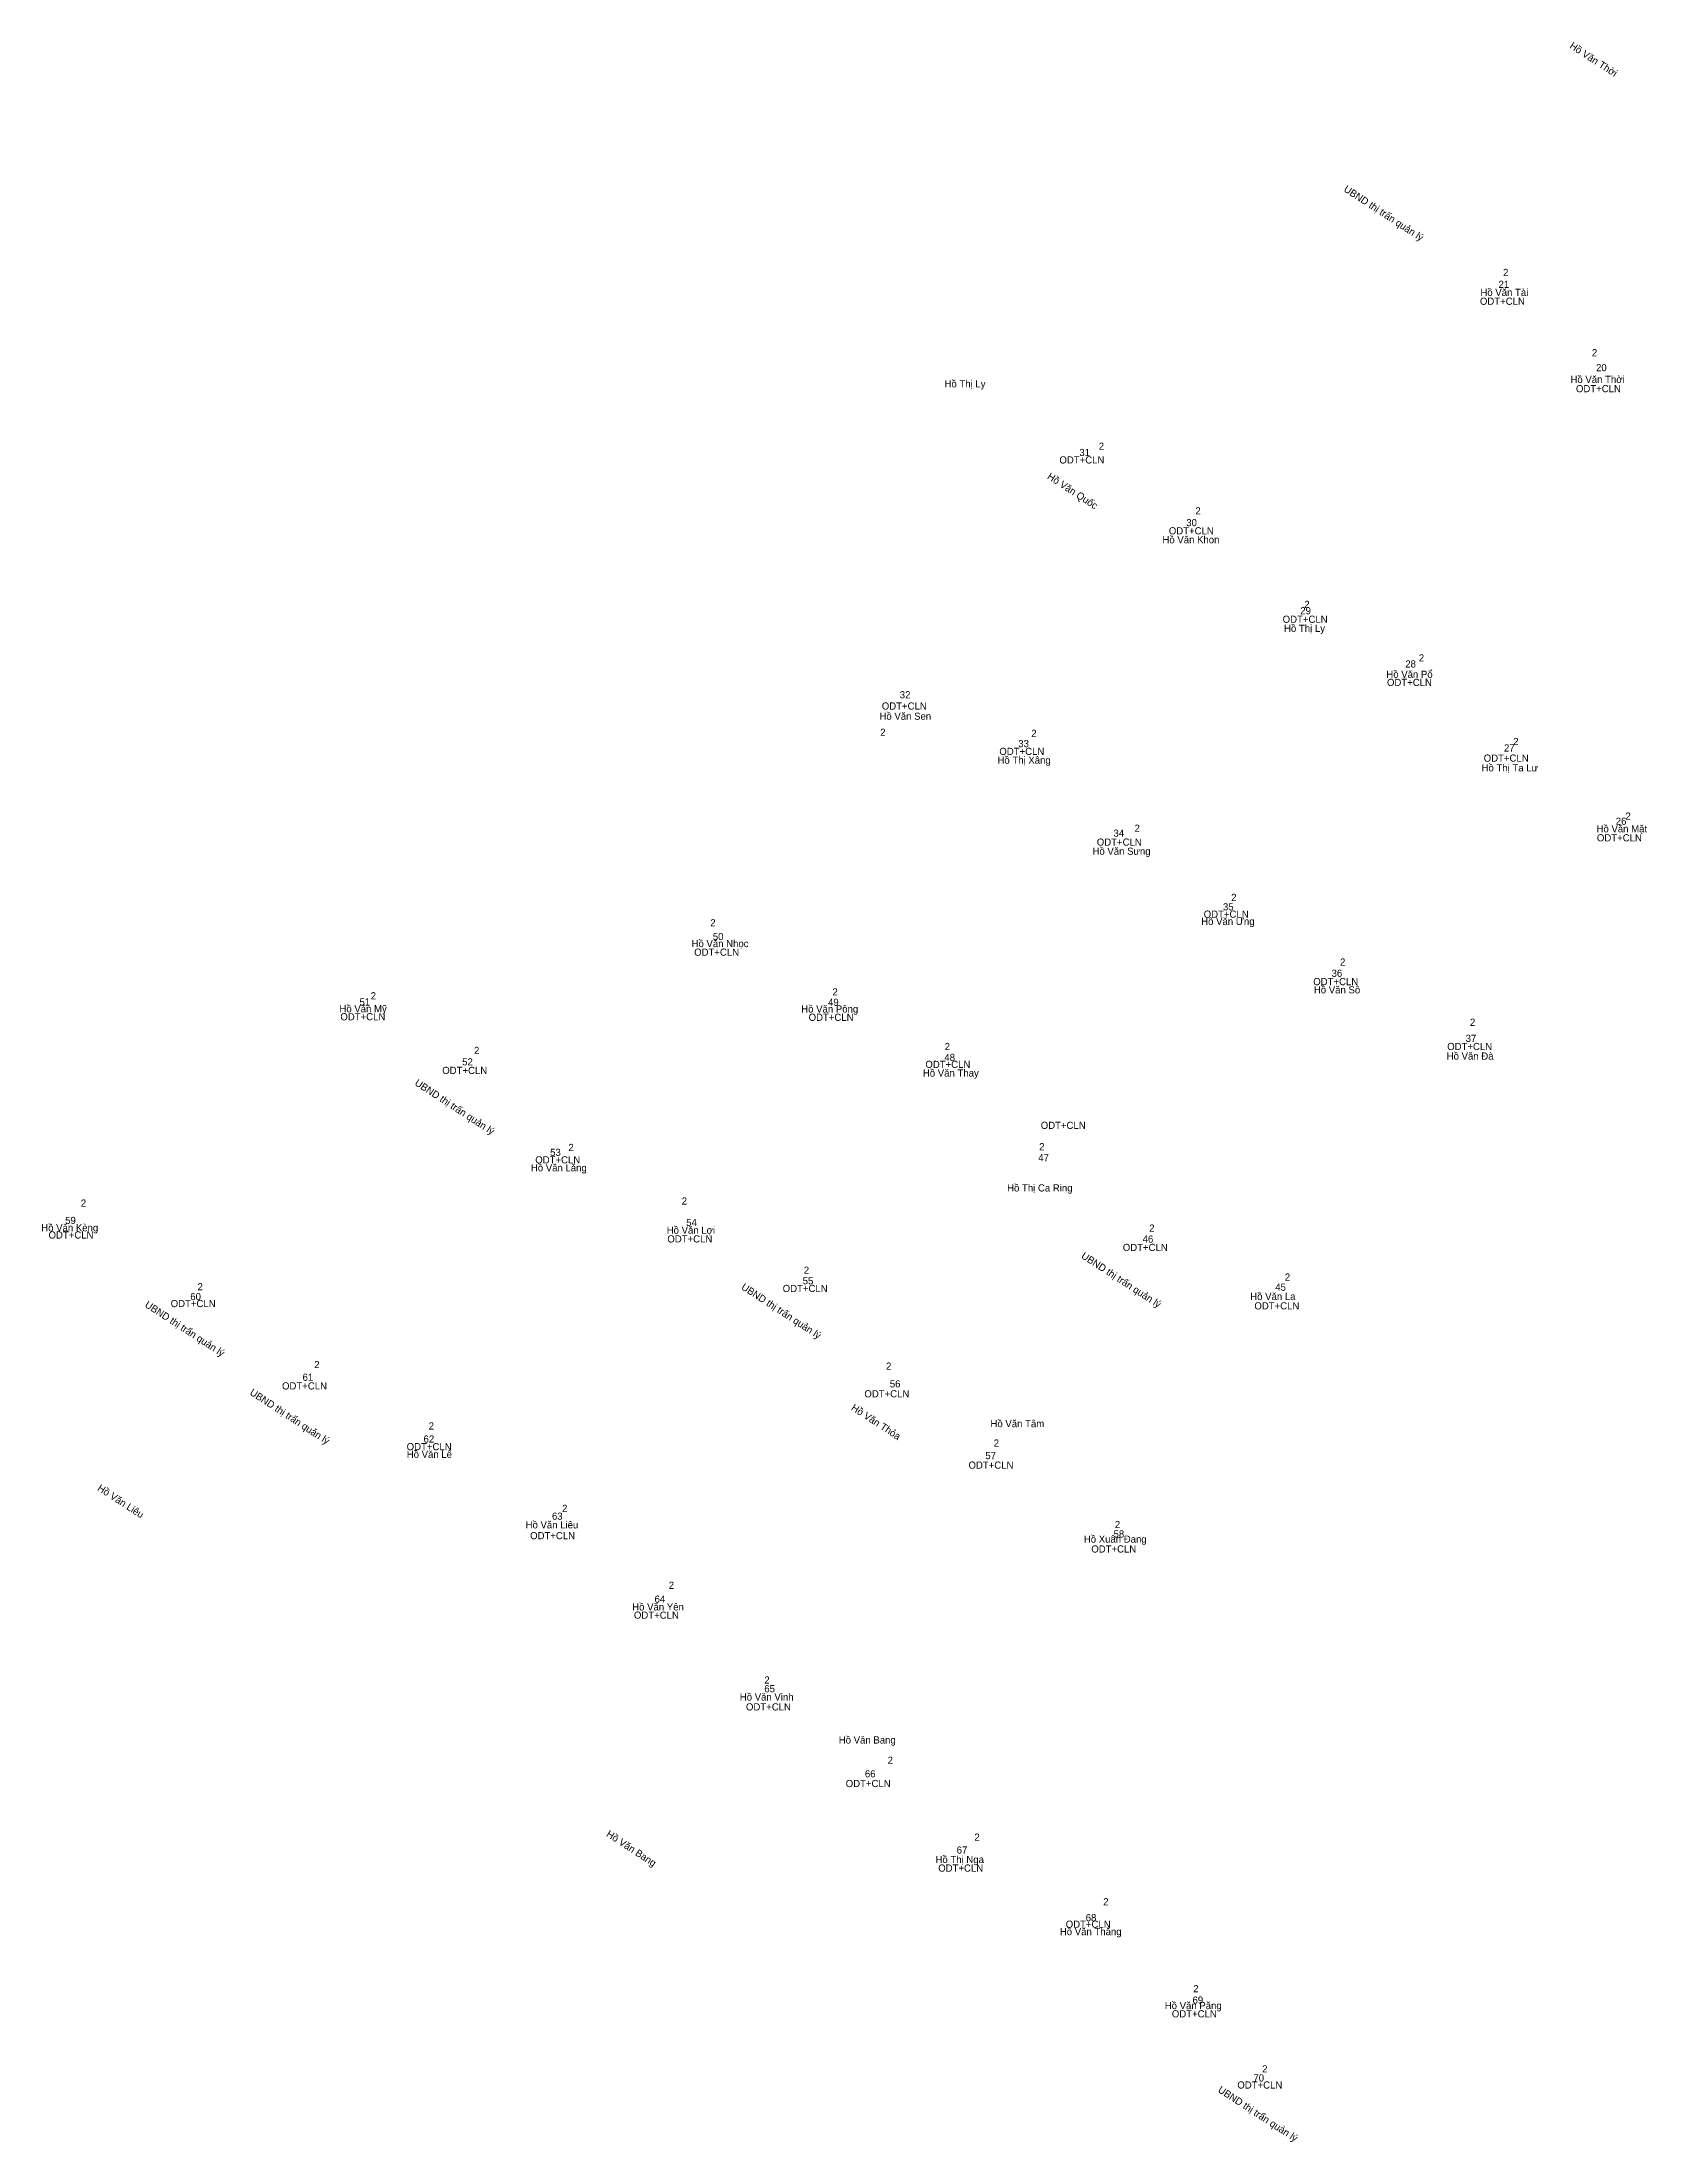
# Model space of a CAD drawing. Extents: x 535619 to 536031, y 1839089 to 1839450.
# Drawn here: x 535619 to 535843.2, y 1839089.1 to 1839382.3 of the extents above; entities that cross this region are included whole.
import ezdxf

# ---------------------------------------------------------------- set-up
doc = ezdxf.new("R2010")
doc.units = 0
for name, color, linetype in [('Level 16', 7, 'Continuous'), ('Level 17', 7, 'Continuous'), ('Level 18', 7, 'Continuous'), ('Level 19', 7, 'Continuous')]:
    doc.layers.add(name, color=color, linetype=linetype)

msp = doc.modelspace()

# ---------------------------------------------------------------- texts
at = {"layer": 'Level 16'}
for s, p in [('Hồ Văn Thời', (535832.28, 1839381.55)), ('UBND thị trấn quản lý', (535800.73, 1839361.54)), ('Hồ Văn Quốc', (535759.32, 1839321.42)), ('UBND thị trấn quản lý', (535670.98, 1839236.73)), ('UBND thị trấn quản lý', (535764.07, 1839212.58)), ('UBND thị trấn quản lý', (535716.59, 1839208.23)), ('UBND thị trấn quản lý', (535633.28, 1839205.76)), ('UBND thị trấn quản lý', (535647.94, 1839193.5)), ('Hồ Văn Thỏa', (535731.94, 1839191.37)), ('Hồ Văn Liêu', (535626.66, 1839180.15)), ('Hồ Văn Bang', (535697.73, 1839131.83)), ('UBND thị trấn quản lý', (535783.16, 1839096.13))]:
    msp.add_text(s, height=1, rotation=326.8833, dxfattribs=at).set_placement(p)
for s, p in [('Hồ Văn Tài', (535819.92, 1839346.86)), ('Hồ Thị Ly', (535745.07, 1839334.1)), ('Hồ Văn Thời', (535832.5, 1839334.71)), ('Hồ Văn Khon', (535775.51, 1839312.33)), ('Hồ Thị Ly', (535792.49, 1839299.95)), ('Hồ Văn Pổ', (535806.78, 1839293.53)), ('Hồ Văn Sen', (535735.99, 1839287.68)), ('Hồ Thị Xâng', (535752.47, 1839281.55)), ('Hồ Thị Ta Lư', (535820.08, 1839280.47)), ('Hồ Văn Mặt', (535836.14, 1839271.96)), ('Hồ Văn Sưng', (535765.74, 1839268.83)), ('Hồ Văn Ưng', (535780.92, 1839259.03)), ('Hồ Văn Nhọc', (535709.74, 1839255.93)), ('Hồ Văn Sô', (535796.66, 1839249.47)), ('Hồ Văn Mỹ', (535660.56, 1839246.83)), ('Hồ Văn Pông', (535725.06, 1839246.8)), ('Hồ Văn Đà', (535815.21, 1839240.22)), ('Hồ Văn Thay', (535742.05, 1839237.85)), ('Hồ Văn Lăng', (535687.3, 1839224.62)), ('Hồ Thị Ca Ring', (535753.81, 1839221.81)), ('Hồ Văn Kèng', (535618.91, 1839216.25)), ('Hồ Văn Lợi', (535706.27, 1839215.91)), ('Hồ Văn La', (535787.77, 1839206.66)), ('Hồ Văn Tâm', (535751.49, 1839188.9)), ('Hồ Văn Lê', (535669.96, 1839184.61)), ('Hồ Văn Liêu', (535686.56, 1839174.76)), ('Hồ Xuân Đang', (535764.53, 1839172.77)), ('Hồ Văn Yên', (535701.45, 1839163.3)), ('Hồ Văn Vinh', (535716.48, 1839150.72)), ('Hồ Văn Bang', (535730.3, 1839144.72)), ('Hồ Thị Nga', (535743.81, 1839128.03)), ('Hồ Văn Thắng', (535761.18, 1839117.96)), ('Hồ Văn Păng', (535775.83, 1839107.63))]:
    msp.add_text(s, height=1, dxfattribs=at).set_placement(p)
at = {"layer": 'Level 17'}
for p in [(535819.85, 1839345.63), (535833.26, 1839333.42), (535761.12, 1839323.47), (535776.4, 1839313.57), (535792.3, 1839301.22), (535806.87, 1839292.4), (535736.31, 1839289.1), (535752.73, 1839282.77), (535820.38, 1839281.83), (535766.34, 1839270.1), (535836.19, 1839270.7), (535781.27, 1839260.04), (535710.1, 1839254.73), (535796.57, 1839250.62), (535660.69, 1839245.71), (535726.09, 1839245.64), (535742.4, 1839239.06), (535815.28, 1839241.56), (535674.92, 1839238.22), (535758.51, 1839230.55), (535687.91, 1839225.73), (535619.93, 1839215.24), (535706.36, 1839214.69), (535769.97, 1839213.5), (535722.47, 1839207.77), (535636.99, 1839205.66), (535788.35, 1839205.34), (535652.54, 1839194.16), (535733.88, 1839193.06), (535669.95, 1839185.68), (535748.42, 1839183.1), (535687.19, 1839173.25), (535765.57, 1839171.39), (535701.69, 1839162.15), (535717.34, 1839149.34), (535731.27, 1839138.64), (535744.19, 1839126.83), (535762, 1839118.99), (535776.82, 1839106.48), (535785.97, 1839096.54)]:
    msp.add_text('ODT+CLN', height=1, dxfattribs=at).set_placement(p)
at = {"layer": 'Level 18'}
for s, p in [('21', (535822.45, 1839347.99)), ('20', (535836.07, 1839336.36)), ('31', (535763.9, 1839324.51)), ('30', (535778.83, 1839314.71)), ('29', (535794.76, 1839302.41)), ('28', (535809.42, 1839294.98)), ('32', (535738.82, 1839290.67)), ('33', (535755.37, 1839283.85)), ('27', (535823.21, 1839283.25)), ('34', (535768.67, 1839271.35)), ('26', (535838.82, 1839273.02)), ('35', (535783.96, 1839261.06)), ('50', (535712.71, 1839256.91)), ('36', (535799.13, 1839251.79)), ('51', (535663.36, 1839247.78)), ('49', (535728.8, 1839247.74)), ('37', (535817.86, 1839242.7)), ('52', (535677.7, 1839239.42)), ('48', (535745.05, 1839240.03)), ('53', (535689.99, 1839226.78)), ('47', (535758.17, 1839226.04)), ('59', (535622.25, 1839217.27)), ('54', (535708.99, 1839216.98)), ('46', (535772.74, 1839214.67)), ('55', (535725.26, 1839208.84)), ('45', (535791.26, 1839207.95)), ('60', (535639.73, 1839206.63)), ('61', (535655.41, 1839195.37)), ('56', (535737.43, 1839194.45)), ('62', (535672.31, 1839186.75)), ('57', (535750.77, 1839184.43)), ('63', (535690.24, 1839175.97)), ('58', (535768.68, 1839173.49)), ('64', (535704.57, 1839164.39)), ('65', (535719.9, 1839151.88)), ('66', (535733.95, 1839139.99)), ('67', (535746.77, 1839129.35)), ('68', (535764.79, 1839119.9)), ('69', (535779.71, 1839108.4)), ('70', (535788.21, 1839097.52))]:
    msp.add_text(s, height=1, dxfattribs=at).set_placement(p)
at = {"layer": 'Level 19'}
for p in [(535823.08, 1839349.65), (535835.49, 1839338.44), (535766.61, 1839325.38), (535780.11, 1839316.36), (535795.32, 1839303.29), (535811.31, 1839295.82), (535736.09, 1839285.44), (535757.19, 1839285.28), (535824.5, 1839284.15), (535771.62, 1839272.04), (535840.18, 1839273.73), (535785.11, 1839262.38), (535712.35, 1839258.83), (535800.31, 1839253.35), (535664.93, 1839248.64), (535729.42, 1839249.18), (535818.46, 1839244.94), (535679.36, 1839241.01), (535745.1, 1839241.56), (535692.54, 1839227.46), (535758.29, 1839227.56), (535624.44, 1839219.69), (535708.36, 1839219.98), (535773.66, 1839216.2), (535725.42, 1839210.32), (535640.74, 1839208.02), (535792.6, 1839209.36), (535657.04, 1839197.14), (535736.9, 1839196.93), (535673.02, 1839188.57), (535751.95, 1839186.18), (535691.65, 1839177.06), (535768.86, 1839174.81), (535706.55, 1839166.32), (535719.9, 1839153.09), (535737.13, 1839141.89), (535749.24, 1839131.15), (535767.24, 1839122.13), (535779.81, 1839109.99), (535789.44, 1839098.79)]:
    msp.add_text('2', height=1, dxfattribs=at).set_placement(p)

doc.saveas('drawing.dxf')
